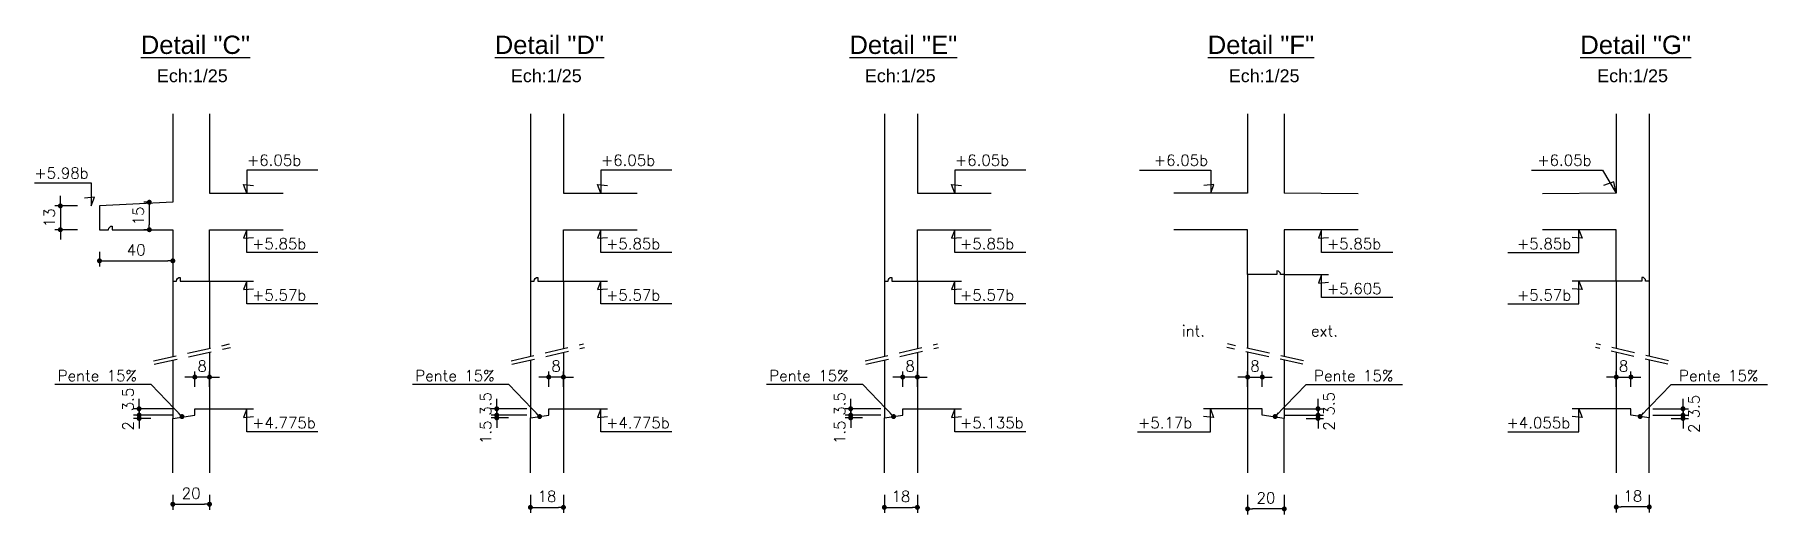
# Model space of a CAD drawing. Header units: centimetres. Extents: x -10131 to -1126, y -3702 to 2404.
# Drawn here: x -2071 to -1126, y -513 to -252 of the extents above; entities that cross this region are included whole.
import ezdxf
from ezdxf.enums import TextEntityAlignment as Align

# ---------------------------------------------------------------- set-up
doc = ezdxf.new("R2010")
doc.units = ezdxf.units.CM
doc.header["$MEASUREMENT"] = 0
doc.linetypes.add('CACHEX2', pattern=[19.049999999999997, 12.7, -6.35])
for name, color, linetype in [('0101_COTATIONS', 11, 'Continuous'), ('0101_HOZ_BET_VU', 60, 'Continuous'), ('0101_POCHAGE_NUANCE', 8, 'Continuous'), ('0101_TXT', 102, 'Continuous'), ('0101_VER_VOILES_POTEAUX', 6, 'Continuous')]:
    doc.layers.add(name, color=color, linetype=linetype)
doc.styles.add('COTATION', font='romans.shx')
doc.styles.add('Cotations', font='simplex.shx')
doc.styles.add('SWIS', font='swissl.ttf', dxfattribs={"width": 0.9999})
doc.dimstyles.new('GOC-COUPE-25', dxfattribs={"dimscale": 60, "dimtxt": 0.1, "dimasz": 0.045, "dimexe": 0.05, "dimexo": 0.2, "dimgap": 0.05, "dimtad": 1, "dimdec": 1, "dimrnd": 0.5, "dimdsep": 46, "dimtxsty": 'COTATION', "dimblk1": 'DOT', "dimblk2": 'DOT', "dimsah": 1, "dimcen": 0, "dimdle": 150, "dimclrd": 256, "dimclre": 256, "dimclrt": 7, "dimaunit": 2, "dimadec": 0, "dimazin": 0, "dimtfac": 1, "dimtdec": 1, "dimtix": 1, "dimtmove": 2, "dimatfit": 3, "dimldrblk": 'DOT', "dimfxl": 0, "dimtvp": 1, "dimtolj": 1, "dimtzin": 0, "dimarcsym": 0})

msp = doc.modelspace()

# ---------------------------------------------------------------- texts
at = {"layer": '0101_COTATIONS', "style": 'Cotations'}
for s, p in [('+6.05b', (-1955.463976851204, -324.858464177833)), ('+6.05b', (-1762.428429542922, -324.858464177835)), ('+6.05b', (-1569.39288223464, -324.858464177837)), ('+6.05b', (-1460.905227815266, -324.858464177833)), ('+6.05b', (-1251.790350549174, -324.858464177833)), ('+5.98b', (-2071.393413689801, -331.858464177833)), ('+5.85b', (-1952.660087488367, -370.4153727723073)), ('+5.85b', (-1759.624540180085, -370.4153727723093)), ('+5.85b', (-1566.588992871803, -370.4153727723113)), ('+5.85b', (-1366.499049549423, -370.4153727723073)), ('+5.85b', (-1262.837617527094, -370.4153727723073)), ('+5.605', (-1366.499049549423, -394.9153727723113)), ('+5.57b', (-1952.660087488367, -398.4153727723073)), ('+5.57b', (-1759.624540180085, -398.4153727723093)), ('+5.57b', (-1566.588992871803, -398.4153727723113)), ('+5.57b', (-1262.837617527094, -398.4153727723073)), ('int.', (-1445.628854400343, -417.9739264486873)), ('ext.', (-1375.171263738401, -417.9739264486873)), ('Pente 15%%%', (-2058.737170508226, -442.4176029431244)), ('Pente 15%%%', (-1863.701623199944, -442.4176029431264)), ('Pente 15%%%', (-1670.666075891662, -442.4176029431285)), ('Pente 15%%%', (-1373.525531478912, -442.4176029431285)), ('Pente 15%%%', (-1174.474820221521, -442.4176029431244)), ('+4.775b', (-1952.660087488367, -468.0846328790072)), ('+4.775b', (-1759.624540180085, -468.0846328790093)), ('+5.135b', (-1566.588992871803, -468.0846328790113)), ('+5.17b', (-1469.493318849639, -468.0846328790113)), ('+4.055b', (-1268.55190324138, -468.0846328790072))]:
    msp.add_text(s, height=6.000000000000107, dxfattribs=at).set_placement(p, align=Align.BOTTOM_LEFT)
at = {"layer": '0101_TXT', "style": 'SWIS', "width": 0.9999}
for s, height, p in [('%%UDetail "C"', 10, (-1983.607589983368, -265.1029870837585)), ('%%UDetail "D"', 10, (-1790.572042675086, -265.1029870837606)), ('%%UDetail "E"', 10, (-1597.536495366805, -265.1029870837626)), ('%%UDetail "F"', 10, (-1402.518127424194, -265.1029870837626)), ('%%UDetail "G"', 10, (-1198.142458538541, -265.1029870837585)), ('Ech:1/25', 7, (-1985.280793669984, -279.5961347815967)), ('Ech:1/25', 7, (-1792.245246361702, -279.5961347815987)), ('Ech:1/25', 7, (-1599.209699053421, -279.5961347816008)), ('Ech:1/25', 7, (-1400.747852658148, -279.5961347816008)), ('Ech:1/25', 7, (-1199.815662225157, -279.5961347815967))]:
    msp.add_text(s, height=height, dxfattribs=at).set_placement(p, align=Align.BOTTOM_CENTER)

# ---------------------------------------------------------------- blocks, each defined once
blk = doc.blocks.new('_Dot')
at = {"color": 0, "lineweight": -2}
blk.add_line((-0.5, 0), (-1, 0), dxfattribs=at)
at = {"color": 0, "const_width": 0.5}
blk.add_lwpolyline([(-0.25, 0, 1), (0.25, 0, 1)], format="xyb", close=True, dxfattribs=at)
blk = doc.blocks.new('*D289')
at = {"layer": '0101_COTATIONS', "lineweight": -2}
for p, q in [((-2057.266270922195, -342.2804799294732), (-2057.266270922195, -339.5804799294732)), ((-2047.926155677505, -344.9804799294732), (-2060.266270922195, -344.9804799294732)), ((-2057.266270922195, -344.9804799294732), (-2057.266270922195, -357.9804799294732)), ((-2047.926155677505, -357.9804799294732), (-2060.266270922195, -357.9804799294732)), ((-2057.266270922195, -360.6804799294732), (-2057.266270922195, -363.3804799294732))]:
    blk.add_line(p, q, dxfattribs=at)
at = {"layer": 'Defpoints', "color": 0}
for p in [(-2035.926155677505, -344.9804799294732), (-2057.266270922195, -357.9804799294732), (-2035.926155677505, -357.9804799294732)]:
    blk.add_point(p, dxfattribs=at)
at = {"layer": '0101_COTATIONS', "lineweight": -2, "xscale": 2.7, "yscale": 2.7, "zscale": 2.7}
for p, rotation in [((-2057.266270922195, -344.9804799294732), 270), ((-2057.266270922195, -357.9804799294732), 90)]:
    blk.add_blockref('_Dot', p, dxfattribs=dict(at, rotation=rotation))
at = {"layer": '0101_COTATIONS', "color": 7, "insert": (-2063.266270922195, -351.4804799294735), "char_height": 6, "attachment_point": 5, "rotation": 90, "style": 'COTATION'}
blk.add_mtext('\\A1;13', dxfattribs=at)
blk = doc.blocks.new('*D290')
at = {"layer": '0101_COTATIONS', "lineweight": -2}
for p, q in [((-2007.926155677505, -342.9804799294732), (-2011.742299676367, -342.9804799294732)), ((-2008.742299676367, -345.6804799294732), (-2008.742299676367, -355.2804799294732)), ((-2007.926155677505, -357.9804799294732), (-2011.742299676367, -357.9804799294732))]:
    blk.add_line(p, q, dxfattribs=at)
at = {"layer": 'Defpoints', "color": 0}
for p in [(-1995.926155677505, -342.9804799294732), (-2008.742299676367, -357.9804799294732), (-1995.926155677505, -357.9804799294732)]:
    blk.add_point(p, dxfattribs=at)
at = {"layer": '0101_COTATIONS', "lineweight": -2, "xscale": 2.7, "yscale": 2.7, "zscale": 2.7}
for p, rotation in [((-2008.742299676367, -342.9804799294732), 90), ((-2008.742299676367, -357.9804799294732), 270)]:
    blk.add_blockref('_Dot', p, dxfattribs=dict(at, rotation=rotation))
at = {"layer": '0101_COTATIONS', "color": 7, "insert": (-2014.742299676367, -350.4804799294735), "char_height": 6, "attachment_point": 5, "rotation": 90, "style": 'COTATION'}
blk.add_mtext('\\A1;15', dxfattribs=at)
blk = doc.blocks.new('*D291')
at = {"layer": '0101_COTATIONS', "lineweight": -2}
for p, q in [((-2035.926155677505, -369.9804799294732), (-2035.926155677505, -377.9804799294731)), ((-2033.226155677505, -374.9804799294731), (-1998.626155677505, -374.9804799294731)), ((-1995.926155677505, -369.9804799294732), (-1995.926155677505, -377.9804799294731))]:
    blk.add_line(p, q, dxfattribs=at)
at = {"layer": 'Defpoints', "color": 0}
for p in [(-2035.926155677505, -357.9804799294732), (-1995.926155677505, -357.9804799294732), (-1995.926155677505, -374.9804799294731)]:
    blk.add_point(p, dxfattribs=at)
at = {"layer": '0101_COTATIONS', "lineweight": -2, "xscale": 2.7, "yscale": 2.7, "zscale": 2.7, "rotation": 180}
blk.add_blockref('_Dot', (-2035.926155677505, -374.9804799294731), dxfattribs=at)
at = {"layer": '0101_COTATIONS', "lineweight": -2, "xscale": 2.7, "yscale": 2.7, "zscale": 2.7}
blk.add_blockref('_Dot', (-1995.926155677505, -374.9804799294731), dxfattribs=at)
at = {"layer": '0101_COTATIONS', "color": 7, "insert": (-2015.926155677505, -368.9804799294731), "char_height": 6, "attachment_point": 5, "style": 'COTATION'}
blk.add_mtext('\\A1;40', dxfattribs=at)
blk = doc.blocks.new('*D292')
at = {"layer": '0101_COTATIONS', "lineweight": -2}
for p, q in [((-1986.626155677505, -438.3586115295245), (-1989.326155677506, -438.3586115295245)), ((-1983.926155677505, -443.6497400361774), (-1983.926155677505, -435.3586115295245)), ((-1975.926155677505, -438.3586115295245), (-1983.926155677505, -438.3586115295245)), ((-1975.926155677505, -443.6497400361774), (-1975.926155677505, -435.3586115295245)), ((-1973.226155677505, -438.3586115295245), (-1970.526155677505, -438.3586115295245))]:
    blk.add_line(p, q, dxfattribs=at)
at = {"layer": 'Defpoints', "color": 0}
for p in [(-1983.926155677505, -438.3586115295245), (-1983.926155677505, -455.6497400361774), (-1975.926155677505, -455.6497400361774)]:
    blk.add_point(p, dxfattribs=at)
at = {"layer": '0101_COTATIONS', "lineweight": -2, "xscale": 2.7, "yscale": 2.7, "zscale": 2.7}
blk.add_blockref('_Dot', (-1983.926155677505, -438.3586115295245), dxfattribs=at)
at = {"layer": '0101_COTATIONS', "lineweight": -2, "xscale": 2.7, "yscale": 2.7, "zscale": 2.7, "rotation": 180}
blk.add_blockref('_Dot', (-1975.926155677505, -438.3586115295245), dxfattribs=at)
at = {"layer": '0101_COTATIONS', "color": 7, "insert": (-1979.926155677505, -432.3586115295245), "char_height": 6, "attachment_point": 5, "style": 'COTATION'}
blk.add_mtext('\\A1;8', dxfattribs=at)
blk = doc.blocks.new('*D293')
at = {"layer": '0101_COTATIONS', "lineweight": -2}
for p, q in [((-2014.310268812667, -452.9497400361774), (-2014.310268812667, -450.2497400361774)), ((-1995.926155677505, -455.6497400361774), (-2017.310268812667, -455.6497400361774)), ((-1995.926155677505, -459.1497400361774), (-2017.310268812667, -459.1497400361774)), ((-2014.310268812667, -455.6497400361774), (-2014.310268812667, -459.1497400361774)), ((-2014.310268812667, -461.8497400361774), (-2014.310268812667, -464.5497400361774))]:
    blk.add_line(p, q, dxfattribs=at)
at = {"layer": 'Defpoints', "color": 0}
for p in [(-2014.310268812667, -459.1497400361774), (-1983.926155677505, -455.6497400361774), (-1983.926155677505, -459.1497400361774)]:
    blk.add_point(p, dxfattribs=at)
at = {"layer": '0101_COTATIONS', "lineweight": -2, "xscale": 2.7, "yscale": 2.7, "zscale": 2.7}
for p, rotation in [((-2014.310268812667, -455.6497400361774), 270), ((-2014.310268812667, -459.1497400361774), 90)]:
    blk.add_blockref('_Dot', p, dxfattribs=dict(at, rotation=rotation))
at = {"layer": '0101_COTATIONS', "color": 7, "insert": (-2020.310268812667, -450.6305792320495), "char_height": 6, "attachment_point": 5, "rotation": 90, "style": 'COTATION'}
blk.add_mtext('\\A1;3.5', dxfattribs=at)
blk = doc.blocks.new('*D294')
at = {"layer": '0101_COTATIONS', "lineweight": -2}
for p, q in [((-1995.926155677505, -459.1497400361774), (-2017.310268812667, -459.1497400361774)), ((-2007.926155677505, -460.9497400361772), (-2017.310268812667, -460.9497400361772)), ((-2014.310268812667, -456.4497400361774), (-2014.310268812667, -453.7497400361774)), ((-2014.310268812667, -460.9497400361772), (-2014.310268812667, -459.1497400361774)), ((-2014.310268812667, -463.6497400361772), (-2014.310268812667, -466.3497400361772))]:
    blk.add_line(p, q, dxfattribs=at)
at = {"layer": 'Defpoints', "color": 0}
for p in [(-2014.310268812667, -459.1497400361774), (-1995.926155677505, -460.9497400361772), (-1983.926155677505, -459.1497400361774)]:
    blk.add_point(p, dxfattribs=at)
at = {"layer": '0101_COTATIONS', "lineweight": -2, "xscale": 2.7, "yscale": 2.7, "zscale": 2.7}
for p, rotation in [((-2014.310268812667, -459.1497400361774), 270), ((-2014.310268812667, -460.9497400361772), 90)]:
    blk.add_blockref('_Dot', p, dxfattribs=dict(at, rotation=rotation))
at = {"layer": '0101_COTATIONS', "color": 7, "insert": (-2020.310268812667, -465.0208148955637), "char_height": 6, "attachment_point": 5, "rotation": 90, "style": 'COTATION'}
blk.add_mtext('\\A1;2', dxfattribs=at)
blk = doc.blocks.new('*D280')
at = {"layer": '0101_COTATIONS', "lineweight": -2}
for p, q in [((-1995.926155677505, -502.6497400361773), (-1995.926155677505, -510.7431937996073)), ((-1993.226155677505, -507.7431937996073), (-1978.626155677506, -507.7431937996073)), ((-1975.926155677506, -502.6497400361775), (-1975.926155677506, -510.7431937996073))]:
    blk.add_line(p, q, dxfattribs=at)
at = {"layer": 'Defpoints', "color": 0}
for p in [(-1995.926155677505, -490.6497400361773), (-1975.926155677506, -490.6497400361775), (-1975.926155677506, -507.7431937996073)]:
    blk.add_point(p, dxfattribs=at)
at = {"layer": '0101_COTATIONS', "lineweight": -2, "xscale": 2.7, "yscale": 2.7, "zscale": 2.7, "rotation": 180}
blk.add_blockref('_Dot', (-1995.926155677505, -507.7431937996073), dxfattribs=at)
at = {"layer": '0101_COTATIONS', "lineweight": -2, "xscale": 2.7, "yscale": 2.7, "zscale": 2.7}
blk.add_blockref('_Dot', (-1975.926155677506, -507.7431937996073), dxfattribs=at)
at = {"layer": '0101_COTATIONS', "color": 7, "insert": (-1985.926155677505, -501.7431937996073), "char_height": 6, "attachment_point": 5, "style": 'COTATION'}
blk.add_mtext('\\A1;20', dxfattribs=at)
blk = doc.blocks.new('*D295')
at = {"layer": '0101_COTATIONS', "lineweight": -2}
for p, q in [((-1793.590608369224, -438.3586115295266), (-1796.290608369224, -438.3586115295266)), ((-1790.890608369224, -443.6497400361794), (-1790.890608369224, -435.3586115295266)), ((-1782.890608369224, -438.3586115295266), (-1790.890608369224, -438.3586115295266)), ((-1782.890608369224, -443.6497400361794), (-1782.890608369224, -435.3586115295266)), ((-1780.190608369224, -438.3586115295266), (-1777.490608369224, -438.3586115295266))]:
    blk.add_line(p, q, dxfattribs=at)
at = {"layer": 'Defpoints', "color": 0}
for p in [(-1790.890608369224, -438.3586115295266), (-1790.890608369224, -455.6497400361794), (-1782.890608369224, -455.6497400361794)]:
    blk.add_point(p, dxfattribs=at)
at = {"layer": '0101_COTATIONS', "lineweight": -2, "xscale": 2.7, "yscale": 2.7, "zscale": 2.7}
blk.add_blockref('_Dot', (-1790.890608369224, -438.3586115295266), dxfattribs=at)
at = {"layer": '0101_COTATIONS', "lineweight": -2, "xscale": 2.7, "yscale": 2.7, "zscale": 2.7, "rotation": 180}
blk.add_blockref('_Dot', (-1782.890608369224, -438.3586115295266), dxfattribs=at)
at = {"layer": '0101_COTATIONS', "color": 7, "insert": (-1786.890608369224, -432.3586115295266), "char_height": 6, "attachment_point": 5, "style": 'COTATION'}
blk.add_mtext('\\A1;8', dxfattribs=at)
blk = doc.blocks.new('*D296')
at = {"layer": '0101_COTATIONS', "lineweight": -2}
for p, q in [((-1819.274721504386, -452.9497400361794), (-1819.274721504386, -450.2497400361794)), ((-1802.890608369224, -455.6497400361794), (-1822.274721504386, -455.6497400361794)), ((-1802.890608369224, -459.1497400361794), (-1822.274721504386, -459.1497400361794)), ((-1819.274721504386, -455.6497400361794), (-1819.274721504386, -459.1497400361794)), ((-1819.274721504386, -461.8497400361794), (-1819.274721504386, -464.5497400361794))]:
    blk.add_line(p, q, dxfattribs=at)
at = {"layer": 'Defpoints', "color": 0}
for p in [(-1819.274721504386, -459.1497400361794), (-1790.890608369224, -455.6497400361794), (-1790.890608369224, -459.1497400361794)]:
    blk.add_point(p, dxfattribs=at)
at = {"layer": '0101_COTATIONS', "lineweight": -2, "xscale": 2.7, "yscale": 2.7, "zscale": 2.7}
for p, rotation in [((-1819.274721504386, -455.6497400361794), 270), ((-1819.274721504386, -459.1497400361794), 90)]:
    blk.add_blockref('_Dot', p, dxfattribs=dict(at, rotation=rotation))
at = {"layer": '0101_COTATIONS', "color": 7, "insert": (-1825.274721504386, -453.0034406589846), "char_height": 6, "attachment_point": 5, "rotation": 90, "style": 'COTATION'}
blk.add_mtext('\\A1;3.5', dxfattribs=at)
blk = doc.blocks.new('*D297')
at = {"layer": '0101_COTATIONS', "lineweight": -2}
for p, q in [((-1802.890608369224, -459.1497400361794), (-1822.274721504386, -459.1497400361794)), ((-1812.890608369223, -460.6497400361793), (-1822.274721504386, -460.6497400361793)), ((-1819.274721504386, -456.4497400361794), (-1819.274721504386, -453.7497400361794)), ((-1819.274721504386, -460.6497400361793), (-1819.274721504386, -459.1497400361794)), ((-1819.274721504386, -463.3497400361793), (-1819.274721504386, -466.0497400361793))]:
    blk.add_line(p, q, dxfattribs=at)
at = {"layer": 'Defpoints', "color": 0}
for p in [(-1819.274721504386, -459.1497400361794), (-1800.890608369223, -460.6497400361793), (-1790.890608369224, -459.1497400361794)]:
    blk.add_point(p, dxfattribs=at)
at = {"layer": '0101_COTATIONS', "lineweight": -2, "xscale": 2.7, "yscale": 2.7, "zscale": 2.7}
for p, rotation in [((-1819.274721504386, -459.1497400361794), 270), ((-1819.274721504386, -460.6497400361793), 90)]:
    blk.add_blockref('_Dot', p, dxfattribs=dict(at, rotation=rotation))
at = {"layer": '0101_COTATIONS', "color": 7, "insert": (-1825.274721504386, -468.5117603330116), "char_height": 6, "attachment_point": 5, "rotation": 90, "style": 'COTATION'}
blk.add_mtext('\\A1;1.5', dxfattribs=at)
blk = doc.blocks.new('*D281')
at = {"layer": '0101_COTATIONS', "lineweight": -2}
for p, q in [((-1800.890608369223, -502.6497400361793), (-1800.890608369223, -512.4448675308272)), ((-1798.190608369223, -509.4448675308272), (-1785.590608369224, -509.4448675308272)), ((-1782.890608369224, -502.6497400361795), (-1782.890608369224, -512.4448675308272))]:
    blk.add_line(p, q, dxfattribs=at)
at = {"layer": 'Defpoints', "color": 0}
for p in [(-1800.890608369223, -490.6497400361793), (-1782.890608369224, -490.6497400361795), (-1782.890608369224, -509.4448675308272)]:
    blk.add_point(p, dxfattribs=at)
at = {"layer": '0101_COTATIONS', "lineweight": -2, "xscale": 2.7, "yscale": 2.7, "zscale": 2.7, "rotation": 180}
blk.add_blockref('_Dot', (-1800.890608369223, -509.4448675308272), dxfattribs=at)
at = {"layer": '0101_COTATIONS', "lineweight": -2, "xscale": 2.7, "yscale": 2.7, "zscale": 2.7}
blk.add_blockref('_Dot', (-1782.890608369224, -509.4448675308272), dxfattribs=at)
at = {"layer": '0101_COTATIONS', "color": 7, "insert": (-1791.890608369224, -503.4448675308272), "char_height": 6, "attachment_point": 5, "style": 'COTATION'}
blk.add_mtext('\\A1;18', dxfattribs=at)
blk = doc.blocks.new('*D298')
at = {"layer": '0101_COTATIONS', "lineweight": -2}
for p, q in [((-1600.555061060942, -438.3586115295286), (-1603.255061060942, -438.3586115295286)), ((-1597.855061060942, -443.6497400361815), (-1597.855061060942, -435.3586115295286)), ((-1589.855061060942, -438.3586115295286), (-1597.855061060942, -438.3586115295286)), ((-1589.855061060942, -443.6497400361815), (-1589.855061060942, -435.3586115295286)), ((-1587.155061060942, -438.3586115295286), (-1584.455061060942, -438.3586115295286))]:
    blk.add_line(p, q, dxfattribs=at)
at = {"layer": 'Defpoints', "color": 0}
for p in [(-1597.855061060942, -438.3586115295286), (-1597.855061060942, -455.6497400361815), (-1589.855061060942, -455.6497400361815)]:
    blk.add_point(p, dxfattribs=at)
at = {"layer": '0101_COTATIONS', "lineweight": -2, "xscale": 2.7, "yscale": 2.7, "zscale": 2.7}
blk.add_blockref('_Dot', (-1597.855061060942, -438.3586115295286), dxfattribs=at)
at = {"layer": '0101_COTATIONS', "lineweight": -2, "xscale": 2.7, "yscale": 2.7, "zscale": 2.7, "rotation": 180}
blk.add_blockref('_Dot', (-1589.855061060942, -438.3586115295286), dxfattribs=at)
at = {"layer": '0101_COTATIONS', "color": 7, "insert": (-1593.855061060942, -432.3586115295286), "char_height": 6, "attachment_point": 5, "style": 'COTATION'}
blk.add_mtext('\\A1;8', dxfattribs=at)
blk = doc.blocks.new('*D299')
at = {"layer": '0101_COTATIONS', "lineweight": -2}
for p, q in [((-1626.239174196104, -452.9497400361815), (-1626.239174196104, -450.2497400361815)), ((-1609.855061060942, -455.6497400361815), (-1629.239174196104, -455.6497400361815)), ((-1609.855061060942, -459.1497400361815), (-1629.239174196104, -459.1497400361815)), ((-1626.239174196104, -455.6497400361815), (-1626.239174196104, -459.1497400361815)), ((-1626.239174196104, -461.8497400361815), (-1626.239174196104, -464.5497400361814))]:
    blk.add_line(p, q, dxfattribs=at)
at = {"layer": 'Defpoints', "color": 0}
for p in [(-1626.239174196104, -459.1497400361815), (-1597.855061060942, -455.6497400361815), (-1597.855061060942, -459.1497400361815)]:
    blk.add_point(p, dxfattribs=at)
at = {"layer": '0101_COTATIONS', "lineweight": -2, "xscale": 2.7, "yscale": 2.7, "zscale": 2.7}
for p, rotation in [((-1626.239174196104, -455.6497400361815), 270), ((-1626.239174196104, -459.1497400361815), 90)]:
    blk.add_blockref('_Dot', p, dxfattribs=dict(at, rotation=rotation))
at = {"layer": '0101_COTATIONS', "color": 7, "insert": (-1632.239174196104, -453.0034406589866), "char_height": 6, "attachment_point": 5, "rotation": 90, "style": 'COTATION'}
blk.add_mtext('\\A1;3.5', dxfattribs=at)
blk = doc.blocks.new('*D300')
at = {"layer": '0101_COTATIONS', "lineweight": -2}
for p, q in [((-1609.855061060942, -459.1497400361815), (-1629.239174196104, -459.1497400361815)), ((-1619.855061060941, -460.6497400361814), (-1629.239174196104, -460.6497400361814)), ((-1626.239174196104, -456.4497400361815), (-1626.239174196104, -453.7497400361815)), ((-1626.239174196104, -460.6497400361814), (-1626.239174196104, -459.1497400361815)), ((-1626.239174196104, -463.3497400361813), (-1626.239174196104, -466.0497400361813))]:
    blk.add_line(p, q, dxfattribs=at)
at = {"layer": 'Defpoints', "color": 0}
for p in [(-1626.239174196104, -459.1497400361815), (-1607.855061060941, -460.6497400361814), (-1597.855061060942, -459.1497400361815)]:
    blk.add_point(p, dxfattribs=at)
at = {"layer": '0101_COTATIONS', "lineweight": -2, "xscale": 2.7, "yscale": 2.7, "zscale": 2.7}
for p, rotation in [((-1626.239174196104, -459.1497400361815), 270), ((-1626.239174196104, -460.6497400361814), 90)]:
    blk.add_blockref('_Dot', p, dxfattribs=dict(at, rotation=rotation))
at = {"layer": '0101_COTATIONS', "color": 7, "insert": (-1632.239174196104, -468.5117603330136), "char_height": 6, "attachment_point": 5, "rotation": 90, "style": 'COTATION'}
blk.add_mtext('\\A1;1.5', dxfattribs=at)
blk = doc.blocks.new('*D301')
at = {"layer": '0101_COTATIONS', "lineweight": -2}
for p, q in [((-1607.855061060941, -502.6497400361814), (-1607.855061060941, -512.4448675308292)), ((-1605.155061060941, -509.4448675308292), (-1592.555061060942, -509.4448675308292)), ((-1589.855061060942, -502.6497400361816), (-1589.855061060942, -512.4448675308292))]:
    blk.add_line(p, q, dxfattribs=at)
at = {"layer": 'Defpoints', "color": 0}
for p in [(-1607.855061060941, -490.6497400361814), (-1589.855061060942, -490.6497400361816), (-1589.855061060942, -509.4448675308292)]:
    blk.add_point(p, dxfattribs=at)
at = {"layer": '0101_COTATIONS', "lineweight": -2, "xscale": 2.7, "yscale": 2.7, "zscale": 2.7, "rotation": 180}
blk.add_blockref('_Dot', (-1607.855061060941, -509.4448675308292), dxfattribs=at)
at = {"layer": '0101_COTATIONS', "lineweight": -2, "xscale": 2.7, "yscale": 2.7, "zscale": 2.7}
blk.add_blockref('_Dot', (-1589.855061060942, -509.4448675308292), dxfattribs=at)
at = {"layer": '0101_COTATIONS', "color": 7, "insert": (-1598.855061060942, -503.4448675308292), "char_height": 6, "attachment_point": 5, "style": 'COTATION'}
blk.add_mtext('\\A1;18', dxfattribs=at)
blk = doc.blocks.new('*D276')
at = {"layer": '0101_COTATIONS', "lineweight": -2}
for p, q in [((-1412.465117738203, -438.3586115295286), (-1415.165117738203, -438.3586115295286)), ((-1409.765117738203, -443.6497400361815), (-1409.765117738203, -435.3586115295286)), ((-1409.765117738203, -438.3586115295286), (-1401.765117738203, -438.3586115295286)), ((-1401.765117738203, -443.6497400361815), (-1401.765117738203, -435.3586115295286)), ((-1399.065117738203, -438.3586115295286), (-1396.365117738203, -438.3586115295286))]:
    blk.add_line(p, q, dxfattribs=at)
at = {"layer": 'Defpoints', "color": 0}
for p in [(-1401.765117738203, -438.3586115295286), (-1409.765117738203, -455.6497400361815), (-1401.765117738203, -455.6497400361815)]:
    blk.add_point(p, dxfattribs=at)
at = {"layer": '0101_COTATIONS', "lineweight": -2, "xscale": 2.7, "yscale": 2.7, "zscale": 2.7}
blk.add_blockref('_Dot', (-1409.765117738203, -438.3586115295286), dxfattribs=at)
at = {"layer": '0101_COTATIONS', "lineweight": -2, "xscale": 2.7, "yscale": 2.7, "zscale": 2.7, "rotation": 180}
blk.add_blockref('_Dot', (-1401.765117738203, -438.3586115295286), dxfattribs=at)
at = {"layer": '0101_COTATIONS', "color": 7, "insert": (-1405.765117738203, -432.3586115295286), "char_height": 6, "attachment_point": 5, "style": 'COTATION'}
blk.add_mtext('\\A1;8', dxfattribs=at)
blk = doc.blocks.new('*D277')
at = {"layer": '0101_COTATIONS', "lineweight": -2}
for p, q in [((-1371.381004603041, -452.9497400361815), (-1371.381004603041, -450.2497400361815)), ((-1389.765117738203, -455.6497400361815), (-1368.381004603041, -455.6497400361815)), ((-1389.765117738203, -459.1497400361815), (-1368.381004603041, -459.1497400361815)), ((-1371.381004603041, -455.6497400361815), (-1371.381004603041, -459.1497400361815)), ((-1371.381004603041, -461.8497400361815), (-1371.381004603041, -464.5497400361814))]:
    blk.add_line(p, q, dxfattribs=at)
at = {"layer": 'Defpoints', "color": 0}
for p in [(-1401.765117738203, -455.6497400361815), (-1401.765117738203, -459.1497400361815), (-1371.381004603041, -459.1497400361815)]:
    blk.add_point(p, dxfattribs=at)
at = {"layer": '0101_COTATIONS', "lineweight": -2, "xscale": 2.7, "yscale": 2.7, "zscale": 2.7}
for p, rotation in [((-1371.381004603041, -455.6497400361815), 270), ((-1371.381004603041, -459.1497400361815), 90)]:
    blk.add_blockref('_Dot', p, dxfattribs=dict(at, rotation=rotation))
at = {"layer": '0101_COTATIONS', "color": 7, "insert": (-1365.381004603041, -452.9421303807624), "char_height": 6, "attachment_point": 5, "rotation": 90, "style": 'COTATION'}
blk.add_mtext('\\A1;3.5', dxfattribs=at)
blk = doc.blocks.new('*D278')
at = {"layer": '0101_COTATIONS', "lineweight": -2}
for p, q in [((-1389.765117738203, -459.1497400361815), (-1368.381004603041, -459.1497400361815)), ((-1377.765117738204, -460.9497400361813), (-1368.381004603041, -460.9497400361813)), ((-1371.381004603041, -456.4497400361815), (-1371.381004603041, -453.7497400361815)), ((-1371.381004603041, -460.9497400361813), (-1371.381004603041, -459.1497400361815)), ((-1371.381004603041, -463.6497400361813), (-1371.381004603041, -466.3497400361813))]:
    blk.add_line(p, q, dxfattribs=at)
at = {"layer": 'Defpoints', "color": 0}
for p in [(-1401.765117738203, -459.1497400361815), (-1389.765117738204, -460.9497400361813), (-1371.381004603041, -459.1497400361815)]:
    blk.add_point(p, dxfattribs=at)
at = {"layer": '0101_COTATIONS', "lineweight": -2, "xscale": 2.7, "yscale": 2.7, "zscale": 2.7}
for p, rotation in [((-1371.381004603041, -459.1497400361815), 270), ((-1371.381004603041, -460.9497400361813), 90)]:
    blk.add_blockref('_Dot', p, dxfattribs=dict(at, rotation=rotation))
at = {"layer": '0101_COTATIONS', "color": 7, "insert": (-1365.381004603041, -464.9830984057471), "char_height": 6, "attachment_point": 5, "rotation": 90, "style": 'COTATION'}
blk.add_mtext('\\A1;2', dxfattribs=at)
blk = doc.blocks.new('*D282')
at = {"layer": '0101_COTATIONS', "lineweight": -2}
for p, q in [((-1409.765117738203, -502.6497400361816), (-1409.765117738203, -513.2566402527822)), ((-1392.465117738204, -510.2566402527822), (-1407.065117738203, -510.2566402527822)), ((-1389.765117738204, -502.6497400361814), (-1389.765117738204, -513.2566402527822))]:
    blk.add_line(p, q, dxfattribs=at)
at = {"layer": 'Defpoints', "color": 0}
for p in [(-1409.765117738203, -490.6497400361816), (-1389.765117738204, -490.6497400361814), (-1409.765117738203, -510.2566402527822)]:
    blk.add_point(p, dxfattribs=at)
at = {"layer": '0101_COTATIONS', "lineweight": -2, "xscale": 2.7, "yscale": 2.7, "zscale": 2.7, "rotation": 180}
blk.add_blockref('_Dot', (-1409.765117738203, -510.2566402527822), dxfattribs=at)
at = {"layer": '0101_COTATIONS', "lineweight": -2, "xscale": 2.7, "yscale": 2.7, "zscale": 2.7}
blk.add_blockref('_Dot', (-1389.765117738204, -510.2566402527822), dxfattribs=at)
at = {"layer": '0101_COTATIONS', "color": 7, "insert": (-1399.765117738203, -504.2566402527822), "char_height": 6, "attachment_point": 5, "style": 'COTATION'}
blk.add_mtext('\\A1;20', dxfattribs=at)
blk = doc.blocks.new('*D302')
at = {"layer": '0101_COTATIONS', "lineweight": -2}
for p, q in [((-1211.414406480813, -438.3586115295245), (-1214.114406480813, -438.3586115295245)), ((-1208.714406480813, -443.6497400361774), (-1208.714406480813, -435.3586115295245)), ((-1208.714406480813, -438.3586115295245), (-1200.714406480813, -438.3586115295245)), ((-1200.714406480813, -443.6497400361774), (-1200.714406480813, -435.3586115295245)), ((-1198.014406480813, -438.3586115295245), (-1195.314406480813, -438.3586115295245))]:
    blk.add_line(p, q, dxfattribs=at)
at = {"layer": 'Defpoints', "color": 0}
for p in [(-1200.714406480813, -438.3586115295245), (-1208.714406480813, -455.6497400361774), (-1200.714406480813, -455.6497400361774)]:
    blk.add_point(p, dxfattribs=at)
at = {"layer": '0101_COTATIONS', "lineweight": -2, "xscale": 2.7, "yscale": 2.7, "zscale": 2.7}
blk.add_blockref('_Dot', (-1208.714406480813, -438.3586115295245), dxfattribs=at)
at = {"layer": '0101_COTATIONS', "lineweight": -2, "xscale": 2.7, "yscale": 2.7, "zscale": 2.7, "rotation": 180}
blk.add_blockref('_Dot', (-1200.714406480813, -438.3586115295245), dxfattribs=at)
at = {"layer": '0101_COTATIONS', "color": 7, "insert": (-1204.714406480813, -432.3586115295245), "char_height": 6, "attachment_point": 5, "style": 'COTATION'}
blk.add_mtext('\\A1;8', dxfattribs=at)
blk = doc.blocks.new('*D303')
at = {"layer": '0101_COTATIONS', "lineweight": -2}
for p, q in [((-1172.330293345651, -452.9497400361774), (-1172.330293345651, -450.2497400361774)), ((-1188.714406480813, -455.6497400361774), (-1169.330293345651, -455.6497400361774)), ((-1188.714406480813, -459.1497400361774), (-1169.330293345651, -459.1497400361774)), ((-1172.330293345651, -455.6497400361774), (-1172.330293345651, -459.1497400361774)), ((-1172.330293345651, -461.8497400361774), (-1172.330293345651, -464.5497400361774))]:
    blk.add_line(p, q, dxfattribs=at)
at = {"layer": 'Defpoints', "color": 0}
for p in [(-1200.714406480813, -455.6497400361774), (-1200.714406480813, -459.1497400361774), (-1172.330293345651, -459.1497400361774)]:
    blk.add_point(p, dxfattribs=at)
at = {"layer": '0101_COTATIONS', "lineweight": -2, "xscale": 2.7, "yscale": 2.7, "zscale": 2.7}
for p, rotation in [((-1172.330293345651, -455.6497400361774), 270), ((-1172.330293345651, -459.1497400361774), 90)]:
    blk.add_blockref('_Dot', p, dxfattribs=dict(at, rotation=rotation))
at = {"layer": '0101_COTATIONS', "color": 7, "insert": (-1166.330293345651, -454.4667874581626), "char_height": 6, "attachment_point": 5, "rotation": 90, "style": 'COTATION'}
blk.add_mtext('\\A1;3.5', dxfattribs=at)
blk = doc.blocks.new('*D304')
at = {"layer": '0101_COTATIONS', "lineweight": -2}
for p, q in [((-1188.714406480813, -459.1497400361774), (-1169.330293345651, -459.1497400361774)), ((-1178.714406480813, -460.9497400361772), (-1169.330293345651, -460.9497400361772)), ((-1172.330293345651, -456.4497400361774), (-1172.330293345651, -453.7497400361774)), ((-1172.330293345651, -460.9497400361772), (-1172.330293345651, -459.1497400361774)), ((-1172.330293345651, -463.6497400361772), (-1172.330293345651, -466.3497400361772))]:
    blk.add_line(p, q, dxfattribs=at)
at = {"layer": 'Defpoints', "color": 0}
for p in [(-1200.714406480813, -459.1497400361774), (-1190.714406480813, -460.9497400361772), (-1172.330293345651, -459.1497400361774)]:
    blk.add_point(p, dxfattribs=at)
at = {"layer": '0101_COTATIONS', "lineweight": -2, "xscale": 2.7, "yscale": 2.7, "zscale": 2.7}
for p, rotation in [((-1172.330293345651, -459.1497400361774), 270), ((-1172.330293345651, -460.9497400361772), 90)]:
    blk.add_blockref('_Dot', p, dxfattribs=dict(at, rotation=rotation))
at = {"layer": '0101_COTATIONS', "color": 7, "insert": (-1166.330293345651, -466.2850147036645), "char_height": 6, "attachment_point": 5, "rotation": 90, "style": 'COTATION'}
blk.add_mtext('\\A1;2', dxfattribs=at)
blk = doc.blocks.new('*D305')
at = {"layer": '0101_COTATIONS', "lineweight": -2}
for p, q in [((-1208.714406480812, -502.6497400361775), (-1208.714406480812, -512.2342760847521)), ((-1193.414406480813, -509.2342760847521), (-1206.014406480812, -509.2342760847521)), ((-1190.714406480813, -502.6497400361773), (-1190.714406480813, -512.2342760847521))]:
    blk.add_line(p, q, dxfattribs=at)
at = {"layer": 'Defpoints', "color": 0}
for p in [(-1208.714406480812, -490.6497400361775), (-1190.714406480813, -490.6497400361773), (-1208.714406480812, -509.2342760847521)]:
    blk.add_point(p, dxfattribs=at)
at = {"layer": '0101_COTATIONS', "lineweight": -2, "xscale": 2.7, "yscale": 2.7, "zscale": 2.7, "rotation": 180}
blk.add_blockref('_Dot', (-1208.714406480812, -509.2342760847521), dxfattribs=at)
at = {"layer": '0101_COTATIONS', "lineweight": -2, "xscale": 2.7, "yscale": 2.7, "zscale": 2.7}
blk.add_blockref('_Dot', (-1190.714406480813, -509.2342760847521), dxfattribs=at)
at = {"layer": '0101_COTATIONS', "color": 7, "insert": (-1199.714406480813, -503.2342760847521), "char_height": 6, "attachment_point": 5, "style": 'COTATION'}
blk.add_mtext('\\A1;18', dxfattribs=at)

# ---------------------------------------------------------------- dimensions: what is measured, and where the dimension line sits
at = {"layer": '0101_COTATIONS'}
for base, p1, p2, angle, picture, middle in [((-2057.266270922195, -357.9804799294732), (-2035.926155677505, -344.9804799294732), (-2035.926155677505, -357.9804799294732), 90, '*D289', (-2063.266270922195, -351.4804799294735)), ((-2008.742299676367, -357.9804799294732), (-1995.926155677505, -342.9804799294732), (-1995.926155677505, -357.9804799294732), 90, '*D290', (-2014.742299676367, -350.4804799294735)), ((-1401.765117738203, -438.3586115295286), (-1409.765117738203, -455.6497400361815), (-1401.765117738203, -455.6497400361815), 180, '*D276', (-1405.765117738203, -432.3586115295286)), ((-1200.714406480813, -438.3586115295245), (-1208.714406480813, -455.6497400361774), (-1200.714406480813, -455.6497400361774), 180, '*D302', (-1204.714406480813, -432.3586115295245)), ((-1409.765117738203, -510.2566402527822), (-1389.765117738204, -490.6497400361814), (-1409.765117738203, -490.6497400361816), 180, '*D282', (-1399.765117738203, -504.2566402527822)), ((-1208.714406480812, -509.2342760847521), (-1190.714406480813, -490.6497400361773), (-1208.714406480812, -490.6497400361775), 180, '*D305', (-1199.714406480813, -503.2342760847521))]:
    dim = msp.add_linear_dim(base=base, p1=p1, p2=p2, angle=angle, dimstyle='GOC-COUPE-25', dxfattribs=at)
    dim.commit()
    dim.dimension.update_dxf_attribs({"geometry": picture, "text_midpoint": middle})
for base, p1, p2, picture, middle in [((-1995.926155677505, -374.9804799294731), (-2035.926155677505, -357.9804799294732), (-1995.926155677505, -357.9804799294732), '*D291', (-2015.926155677505, -368.9804799294731)), ((-1983.926155677505, -438.3586115295245), (-1975.926155677505, -455.6497400361774), (-1983.926155677505, -455.6497400361774), '*D292', (-1979.926155677505, -432.3586115295245)), ((-1790.890608369224, -438.3586115295266), (-1782.890608369224, -455.6497400361794), (-1790.890608369224, -455.6497400361794), '*D295', (-1786.890608369224, -432.3586115295266)), ((-1597.855061060942, -438.3586115295286), (-1589.855061060942, -455.6497400361815), (-1597.855061060942, -455.6497400361815), '*D298', (-1593.855061060942, -432.3586115295286)), ((-1975.926155677506, -507.7431937996073), (-1995.926155677505, -490.6497400361773), (-1975.926155677506, -490.6497400361775), '*D280', (-1985.926155677505, -501.7431937996073)), ((-1782.890608369224, -509.4448675308272), (-1800.890608369223, -490.6497400361793), (-1782.890608369224, -490.6497400361795), '*D281', (-1791.890608369224, -503.4448675308272)), ((-1589.855061060942, -509.4448675308292), (-1607.855061060941, -490.6497400361814), (-1589.855061060942, -490.6497400361816), '*D301', (-1598.855061060942, -503.4448675308292))]:
    dim = msp.add_linear_dim(base=base, p1=p1, p2=p2, dimstyle='GOC-COUPE-25', dxfattribs=at)
    dim.commit()
    dim.dimension.update_dxf_attribs({"geometry": picture, "text_midpoint": middle})
for base, p1, p2, picture, middle in [((-2014.310268812667, -459.1497400361774), (-1983.926155677505, -455.6497400361774), (-1983.926155677505, -459.1497400361774), '*D293', (-2020.310268812667, -450.6305792320495)), ((-1819.274721504386, -459.1497400361794), (-1790.890608369224, -455.6497400361794), (-1790.890608369224, -459.1497400361794), '*D296', (-1825.274721504386, -453.0034406589846)), ((-1626.239174196104, -459.1497400361815), (-1597.855061060942, -455.6497400361815), (-1597.855061060942, -459.1497400361815), '*D299', (-1632.239174196104, -453.0034406589866)), ((-1371.381004603041, -459.1497400361815), (-1401.765117738203, -455.6497400361815), (-1401.765117738203, -459.1497400361815), '*D277', (-1365.381004603041, -452.9421303807624)), ((-1172.330293345651, -459.1497400361774), (-1200.714406480813, -455.6497400361774), (-1200.714406480813, -459.1497400361774), '*D303', (-1166.330293345651, -454.4667874581626)), ((-2014.310268812667, -459.1497400361774), (-1995.926155677505, -460.9497400361772), (-1983.926155677505, -459.1497400361774), '*D294', (-2020.310268812667, -465.0208148955637)), ((-1819.274721504386, -459.1497400361794), (-1800.890608369223, -460.6497400361793), (-1790.890608369224, -459.1497400361794), '*D297', (-1825.274721504386, -468.5117603330116)), ((-1626.239174196104, -459.1497400361815), (-1607.855061060941, -460.6497400361814), (-1597.855061060942, -459.1497400361815), '*D300', (-1632.239174196104, -468.5117603330136)), ((-1371.381004603041, -459.1497400361815), (-1389.765117738204, -460.9497400361813), (-1401.765117738203, -459.1497400361815), '*D278', (-1365.381004603041, -464.9830984057471)), ((-1172.330293345651, -459.1497400361774), (-1190.714406480813, -460.9497400361772), (-1200.714406480813, -459.1497400361774), '*D304', (-1166.330293345651, -466.2850147036645))]:
    dim = msp.add_linear_dim(base=base, p1=p1, p2=p2, angle=90, dimstyle='GOC-COUPE-25', dxfattribs=at)
    dim.commit()
    dim.dimension.update_dxf_attribs({"geometry": picture, "text_midpoint": middle, "dimtype": 160})

# ---------------------------------------------------------------- linework, layer by layer
at = {"layer": '0101_COTATIONS'}
for p, q in [((-1975.926155677505, -385.9804799294731), (-1951.897250002035, -385.9804799294731)), ((-1782.890608369224, -385.9804799294751), (-1758.861702693754, -385.9804799294751)), ((-1589.855061060942, -385.9804799294772), (-1565.826155385472, -385.9804799294772)), ((-1389.765117738561, -382.4804799294772), (-1365.736212063091, -382.4804799294772)), ((-1208.714406480813, -385.9804799294731), (-1232.743312156283, -385.9804799294731)), ((-1975.926155677505, -455.6497400361774), (-1951.897250002035, -455.6497400361774)), ((-1782.890608369224, -455.6497400361794), (-1758.861702693754, -455.6497400361794)), ((-1589.855061060942, -455.6497400361815), (-1565.826155385472, -455.6497400361815)), ((-1409.765117738203, -455.6497400361815), (-1433.794023413673, -455.6497400361815)), ((-1208.714406480813, -455.6497400361774), (-1232.743312156283, -455.6497400361774))]:
    msp.add_line(p, q, dxfattribs=at)
for points in [[(-1916.783846983061, -325.4804799294775), (-1955.587766815414, -325.4804799294775), (-1955.587766815414, -337.9804799294775), (-1957.297867532042, -333.2820168255453), (-1951.914716805049, -333.8155891130314)], [(-1723.748299674779, -325.4804799294795), (-1762.552219507133, -325.4804799294795), (-1762.552219507133, -337.9804799294795), (-1764.26232022376, -333.2820168255473), (-1758.879169496767, -333.8155891130334)], [(-1530.712752366498, -325.4804799294816), (-1569.516672198851, -325.4804799294816), (-1569.516672198851, -337.9804799294816), (-1571.226772915478, -333.2820168255494), (-1565.843622188485, -333.8155891130355)], [(-1468.728214826265, -325.4804799294775), (-1429.924294993912, -325.4804799294775), (-1429.924294993912, -337.9804799294775), (-1428.214194277284, -333.2820168255453), (-1433.597345004277, -333.8155891130314)], [(-1255.022426314394, -325.4804799294775), (-1216.218506482041, -325.4804799294775), (-1208.714406480813, -337.9804799294774), (-1210.031191525577, -331.8956044724739), (-1215.645762987686, -333.8155891130313)], [(-2071.280213263966, -332.4804799294775), (-2040.412480868446, -332.4804799294775), (-2040.412480868446, -344.9804799294775), (-2038.702380151819, -340.2820168255453), (-2044.085530878812, -340.8155891130314)], [(-1916.783846983061, -370.4804799294774), (-1955.587766815414, -370.4804799294774), (-1955.587766815414, -357.9804799294774), (-1957.297867532042, -362.6789430334096), (-1951.914716805049, -362.1453707459235)], [(-1723.748299674779, -370.4804799294794), (-1762.552219507133, -370.4804799294794), (-1762.552219507133, -357.9804799294794), (-1764.26232022376, -362.6789430334117), (-1758.879169496767, -362.1453707459256)], [(-1530.712752366498, -370.4804799294815), (-1569.516672198851, -370.4804799294815), (-1569.516672198851, -357.9804799294815), (-1571.226772915478, -362.6789430334137), (-1565.843622188485, -362.1453707459276)], [(-1330.622809044117, -370.4804799294774), (-1369.42672887647, -370.4804799294774), (-1369.42672887647, -357.9804799294774), (-1371.136829593098, -362.6789430334096), (-1365.753678866105, -362.1453707459235)], [(-1267.856715175257, -370.4804799294774), (-1229.052795342904, -370.4804799294774), (-1229.052795342904, -357.9804799294774), (-1227.342694626276, -362.6789430334096), (-1232.72584535327, -362.1453707459235)], [(-1916.783846983061, -398.4804799294774), (-1955.587766815414, -398.4804799294774), (-1955.587766815414, -385.9804799294774), (-1957.297867532042, -390.6789430334096), (-1951.914716805049, -390.1453707459235)], [(-1723.748299674779, -398.4804799294794), (-1762.552219507133, -398.4804799294794), (-1762.552219507133, -385.9804799294794), (-1764.26232022376, -390.6789430334117), (-1758.879169496767, -390.1453707459256)], [(-1530.712752366498, -398.4804799294815), (-1569.516672198851, -398.4804799294815), (-1569.516672198851, -385.9804799294815), (-1571.226772915478, -390.6789430334137), (-1565.843622188485, -390.1453707459276)], [(-1330.622809044117, -394.9804799294815), (-1369.42672887647, -394.9804799294815), (-1369.42672887647, -382.4804799294815), (-1371.136829593098, -387.1789430334137), (-1365.753678866105, -386.6453707459276)], [(-1267.856715175257, -398.4804799294774), (-1229.052795342904, -398.4804799294774), (-1229.052795342904, -385.9804799294774), (-1227.342694626276, -390.6789430334096), (-1232.72584535327, -390.1453707459235)], [(-1916.783846983061, -468.1497400361774), (-1955.587766815414, -468.1497400361774), (-1955.587766815414, -455.6497400361774), (-1957.297867532042, -460.3482031401096), (-1951.914716805049, -459.8146308526235)], [(-1723.748299674779, -468.1497400361794), (-1762.552219507133, -468.1497400361794), (-1762.552219507133, -455.6497400361794), (-1764.26232022376, -460.3482031401117), (-1758.879169496767, -459.8146308526256)], [(-1530.712752366498, -468.1497400361815), (-1569.516672198851, -468.1497400361815), (-1569.516672198851, -455.6497400361815), (-1571.226772915478, -460.3482031401137), (-1565.843622188485, -459.8146308526276)], [(-1469.918629139644, -468.1497400361815), (-1430.103506600294, -468.1497400361815), (-1430.103506600294, -455.6497400361815), (-1428.393405883667, -460.3482031401137), (-1433.77655661066, -459.8146308526276)], [(-1267.856715175257, -468.1497400361774), (-1229.052795342904, -468.1497400361774), (-1229.052795342904, -455.6497400361774), (-1227.342694626276, -460.3482031401096), (-1232.72584535327, -459.8146308526235)]]:
    msp.add_lwpolyline(points, dxfattribs=at)
at = {"layer": '0101_HOZ_BET_VU'}
for p, q in [((-1995.926155677505, -385.9804799294731), (-1995.926155677505, -427.0135361756403)), ((-1975.926155677505, -385.9804799294731), (-1975.926155677505, -422.8360208826631)), ((-1800.890608369223, -385.9804799294751), (-1800.890608369223, -427.0135361756423)), ((-1782.890608369224, -385.9804799294751), (-1782.890608369224, -422.8360208826651)), ((-1607.855061060941, -385.9804799294772), (-1607.855061060941, -427.0135361756444)), ((-1589.855061060942, -385.9804799294772), (-1589.855061060942, -422.8360208826672)), ((-1409.765117738203, -382.4804799294772), (-1409.765117738203, -422.8360208826672)), ((-1389.765117738204, -382.4804799294772), (-1389.765117738204, -427.0135361756444)), ((-1208.714406480813, -385.9804799294731), (-1208.714406480813, -422.8360208826631)), ((-1190.714406480813, -385.9804799294731), (-1190.714406480813, -427.0135361756403)), ((-1975.926155677505, -424.8891775430009), (-1975.926155677505, -455.6497400361774)), ((-1782.890608369224, -424.889177543003), (-1782.890608369224, -455.6497400361794)), ((-1589.855061060942, -424.889177543005), (-1589.855061060942, -455.6497400361815)), ((-1409.765117738203, -424.889177543005), (-1409.765117738203, -455.6497400361815)), ((-1208.714406480813, -424.8891775430009), (-1208.714406480813, -455.6497400361774)), ((-1995.926155677505, -429.0666928359781), (-1995.926155677505, -460.9497400361772)), ((-1800.890608369223, -429.0666928359802), (-1800.890608369223, -460.6497400361793)), ((-1607.855061060941, -429.0666928359822), (-1607.855061060941, -460.6497400361814)), ((-1389.765117738204, -429.0666928359822), (-1389.765117738204, -460.9497400361813)), ((-1190.714406480813, -429.0666928359781), (-1190.714406480814, -460.6497400361771))]:
    msp.add_line(p, q, dxfattribs=at)
at = {"layer": '0101_POCHAGE_NUANCE', "linetype": 'CACHEX2'}
for points in [[(-2006.470618310166, -429.4607391703164), (-1964.965886788748, -420.2923158327783)], [(-2006.01846736148, -431.4089587471615), (-1964.513735840062, -422.2405354096234)], [(-1811.435071001884, -429.4607391703184), (-1771.930339480467, -420.2923158327803)], [(-1810.982920053198, -431.4089587471635), (-1771.47818853178, -422.2405354096254)], [(-1618.399523693603, -429.4607391703205), (-1578.894792172185, -420.2923158327824)], [(-1617.947372744916, -431.4089587471656), (-1578.442641223499, -422.2405354096275)], [(-1379.672806054228, -431.4089587471656), (-1421.177537575646, -422.2405354096275)], [(-1379.220655105542, -429.4607391703205), (-1420.72538662696, -420.2923158327824)], [(-1180.622094796838, -431.4089587471615), (-1220.126826318256, -422.2405354096234)], [(-1180.169943848152, -429.4607391703164), (-1219.67467536957, -420.2923158327783)]]:
    msp.add_lwpolyline(points, dxfattribs=at)
at = {"layer": '0101_VER_VOILES_POTEAUX'}
for p, q in [((-1409.765117738204, -294.7629697599161), (-1409.765117738203, -337.9804799294773)), ((-1389.765117738203, -294.7629697599161), (-1389.765117738203, -337.9804799294776)), ((-1409.765117738203, -337.9804799294773), (-1450.009765019862, -337.9804799294773)), ((-1349.520470456544, -338.4727691928618), (-1389.765117738203, -337.9804799294776)), ((-1409.765117738203, -357.9804799294772), (-1450.009765019862, -357.9804799294772)), ((-1409.765117738203, -382.4804799294772), (-1409.765117738203, -357.9804799294772)), ((-1389.765117738203, -357.9804799294776), (-1389.765117738204, -382.4804799294772)), ((-1349.520470456544, -357.9804799294776), (-1389.765117738203, -357.9804799294776)), ((-1393.765117738204, -382.4804799294772), (-1409.765117738203, -382.4804799294772)), ((-1393.765117738204, -380.4804799294772), (-1393.765117738204, -382.4804799294772)), ((-1389.765117738204, -382.4804799294772), (-1391.765117738204, -382.4804799294772)), ((-1200.714406480813, -455.6497400361774), (-1208.714406480813, -455.6497400361774)), ((-1208.714406480813, -455.6497400361774), (-1208.714406480812, -490.6497400361773)), ((-1200.714406480813, -459.1497400361774), (-1200.714406480813, -455.6497400361774)), ((-1190.714406480814, -460.6497400361771), (-1200.714406480813, -459.1497400361774)), ((-1190.714406480813, -490.6497400361773), (-1190.714406480814, -460.6497400361771))]:
    msp.add_line(p, q, dxfattribs=at)
for points in [[(-1995.926155677505, -294.762969759912), (-1995.926155677505, -342.9804799294732), (-2035.926155677505, -344.9804799294732), (-2035.926155677505, -357.9804799294732), (-2030.926155677505, -357.9804799294732, -0.414213562373095), (-2028.926155677505, -355.9804799294732), (-2028.926155677505, -357.9804799294732), (-1995.926155677505, -357.9804799294732), (-1995.926155677505, -385.9804799294731), (-1993.926155677505, -385.9804799294731, -0.414213562373095), (-1991.926155677505, -383.9804799294731), (-1991.926155677505, -385.9804799294731), (-1975.926155677505, -385.9804799294731), (-1975.926155677505, -357.9804799294731), (-1935.681508395846, -357.9804799294731)], [(-1800.890608369224, -294.7629697599141), (-1800.890608369223, -385.9804799294751), (-1798.890608369223, -385.9804799294751, -0.414213562373095), (-1796.890608369223, -383.9804799294751), (-1796.890608369223, -385.9804799294751), (-1782.890608369224, -385.9804799294751), (-1782.890608369224, -357.9804799294751), (-1742.645961087565, -357.9804799294751)], [(-1607.855061060942, -294.7629697599161), (-1607.855061060941, -385.9804799294772), (-1605.855061060941, -385.9804799294772, -0.414213562373095), (-1603.855061060941, -383.9804799294772), (-1603.855061060941, -385.9804799294772), (-1589.855061060942, -385.9804799294772), (-1589.855061060942, -357.9804799294772), (-1549.610413779283, -357.9804799294772)], [(-1190.714406480812, -294.762969759912), (-1190.714406480813, -385.9804799294731), (-1192.714406480813, -385.9804799294731, 0.414213562373095), (-1194.714406480813, -383.9804799294731), (-1194.714406480813, -385.9804799294731), (-1208.714406480813, -385.9804799294731), (-1208.714406480813, -357.9804799294731), (-1248.959053762472, -357.9804799294731)]]:
    msp.add_lwpolyline(points, format="xyb", dxfattribs=at)
for points in [[(-1975.926155677505, -294.762969759912), (-1975.926155677505, -337.9804799294732), (-1935.681508395846, -337.9804799294732)], [(-1782.890608369223, -294.7629697599141), (-1782.890608369224, -337.9804799294752), (-1742.645961087565, -337.9804799294752)], [(-1589.855061060941, -294.7629697599161), (-1589.855061060942, -337.9804799294773), (-1549.610413779283, -337.9804799294773)], [(-1208.714406480813, -294.762969759912), (-1208.714406480813, -337.9804799294732), (-1248.959053762472, -338.4727691928574)], [(-1995.926155677505, -490.6497400361773), (-1995.926155677505, -460.9497400361772), (-1983.926155677505, -459.1497400361774), (-1983.926155677505, -455.6497400361774), (-1975.926155677505, -455.6497400361774), (-1975.926155677506, -490.6497400361773)], [(-1800.890608369223, -490.6497400361793), (-1800.890608369223, -460.6497400361793), (-1790.890608369224, -459.1497400361794), (-1790.890608369224, -455.6497400361794), (-1782.890608369224, -455.6497400361794), (-1782.890608369224, -490.6497400361793)], [(-1607.855061060941, -490.6497400361814), (-1607.855061060941, -460.6497400361814), (-1597.855061060942, -459.1497400361815), (-1597.855061060942, -455.6497400361815), (-1589.855061060942, -455.6497400361815), (-1589.855061060942, -490.6497400361814)], [(-1389.765117738204, -490.6497400361814), (-1389.765117738204, -460.9497400361813), (-1401.765117738203, -459.1497400361815), (-1401.765117738203, -455.6497400361815), (-1409.765117738203, -455.6497400361815), (-1409.765117738203, -490.6497400361814)]]:
    msp.add_lwpolyline(points, dxfattribs=at)
msp.add_arc((-1393.765117738204, -382.4804799294772), 2, 7.016709298534877e-15, 90, dxfattribs=at)

msp.set_redraw_order([(e.dxf.handle, doc.entitydb.next_handle()) for e in msp.query("TEXT MTEXT ATTDEF DIMENSION ARC_DIMENSION")])  # texts and dimensions are drawn at this point

# ---------------------------------------------------------------- leaders
at = {"layer": '0101_COTATIONS'}
for points in [[(-1990.926155677505, -459.8997400361775), (-2007.769924023862, -442.4827101002945), (-2060.308167785846, -442.4827101002945)], [(-1795.890608369224, -459.8997400361795), (-1812.73437671558, -442.4827101002966), (-1865.272620477564, -442.4827101002966)], [(-1602.855061060942, -459.8997400361816), (-1619.698829407298, -442.4827101002986), (-1672.237073169283, -442.4827101002986)], [(-1394.765117738203, -459.8997400361816), (-1377.921349391847, -442.4827101002986), (-1325.383105629862, -442.4827101002986)], [(-1195.714406480813, -459.8997400361775), (-1178.870638134456, -442.4827101002945), (-1126.332394372472, -442.4827101002945)]]:
    msp.add_leader(points, dimstyle='GOC-COUPE-25', dxfattribs=at)

doc.saveas('drawing.dxf')
